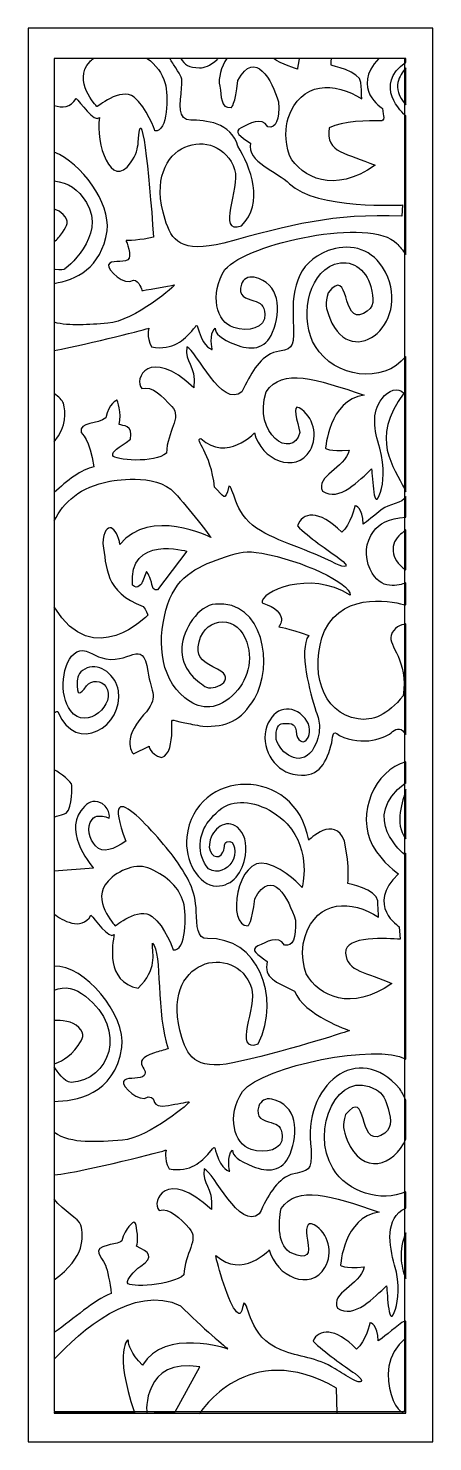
# Model space of a CAD drawing. Header units: centimetres. Extents: x -40 to 16, y -98 to 99.
import ezdxf

# ---------------------------------------------------------------- set-up
doc = ezdxf.new("R2010")
doc.units = ezdxf.units.CM
doc.header["$MEASUREMENT"] = 0
doc.layers.add('layer 1', color=7, linetype='Continuous')

msp = doc.modelspace()

# ---------------------------------------------------------------- linework, layer by layer
at = {"layer": 'layer 1', "color": 250, "lineweight": 9}
msp.add_lwpolyline([(-39.71995, -97.51226), (16.44169, -97.51226), (16.44169, 99.05352), (-39.71995, 99.05352), (-39.71995, -97.51226)], close=True, dxfattribs=at)
at = {"layer": 'layer 1', "color": 23}
for points, knots in [([(-39.71996, -97.51226), (-39.71996, -97.51226), (-39.71996, 99.05352), (-39.71996, 99.05352), (-39.71996, 99.05352), (-39.71996, 99.05352), (16.44169, 99.05352), (16.44169, 99.05352), (16.44169, 99.05352), (16.44169, 99.05352), (16.44169, -97.51226), (16.44169, -97.51226), (16.44169, -97.51226), (16.44169, -97.51226), (-39.71996, -97.51226), (-39.71996, -97.51226)], [0, 0, 0, 0, 0.2, 0.2, 0.2, 0.2, 0.4, 0.4, 0.4, 0.4, 0.6, 0.6, 0.6, 0.6, 1, 1, 1, 1]), ([(-36.11325, 54.25766), (-36.11325, 54.25766), (-36.11325, 58.16138), (-36.11325, 58.16138), (-36.11325, 58.16138), (-33.95648, 57.57988), (-31.36554, 57.85333), (-28.68347, 58.02122), (-28.68347, 58.02122), (-25.10556, 58.28855), (-18.87308, 63.50143), (-19.45017, 63.36777), (-19.45017, 63.36777), (-20.02725, 63.2341), (-23.9514, 62.56579), (-23.9514, 62.56579), (-23.9514, 62.56579), (-23.9514, 62.56579), (-24.29765, 64.03608), (-25.10556, 64.03608), (-25.10556, 64.03608), (-26.37514, 63.10044), (-28.79888, 65.50638), (-28.56805, 66.1747), (-28.56805, 66.1747), (-28.33722, 66.84302), (-26.60597, 66.44203), (-25.91348, 66.84302), (-25.91348, 66.84302), (-25.22098, 67.24401), (-26.14431, 69.51629), (-26.14431, 69.51629), (-26.14431, 69.51629), (-26.14431, 69.51629), (-23.9514, 69.58262), (-22.33557, 69.98361), (-22.33557, 69.98361), (-22.9434, 79.25587), (-24.10985, 89.62879), (-24.45653, 83.2328), (-24.45653, 83.2328), (-24.5027, 82.38072), (-24.7372, 81.44183), (-25.51653, 80.3228), (-25.51653, 80.3228), (-28.18772, 76.48666), (-30.45063, 83.0749), (-29.83763, 86.62523), (-29.83763, 86.62523), (-30.53013, 85.82325), (-32.60762, 88.89751), (-33.06928, 89.2985), (-33.06928, 89.2985), (-33.84387, 87.98285), (-35.03416, 87.95162), (-36.11325, 88.31863), (-36.11325, 88.31863), (-36.11325, 88.31863), (-36.11325, 94.87127), (-36.11325, 94.87127), (-36.11325, 94.87127), (-36.11325, 94.87127), (-30.65978, 94.87127), (-30.65978, 94.87127), (-30.65978, 94.87127), (-30.84844, 94.71275), (-31.02491, 94.54636), (-31.18649, 94.37359), (-31.18649, 94.37359), (-33.65338, 91.7358), (-30.21268, 88.25218), (-30.21268, 88.15199), (-30.21268, 88.15199), (-30.21268, 87.99897), (-26.92752, 90.94918), (-25.03771, 89.4599), (-25.03771, 89.4599), (-23.25405, 88.05418), (-22.13354, 84.8104), (-22.13354, 84.8104), (-22.13354, 84.8104), (-20.33553, 84.46338), (-20.24125, 89.81204), (-20.71209, 91.38328), (-20.71209, 91.38328), (-21.15185, 92.85083), (-21.95502, 93.94325), (-23.2205, 94.87127), (-23.2205, 94.87127), (-23.2205, 94.87127), (-20.09822, 94.87127), (-20.09822, 94.87127), (-20.09822, 94.87127), (-19.79857, 94.42106), (-19.50852, 93.97885), (-19.23756, 93.54888), (-19.23756, 93.54888), (-18.48488, 92.35477), (-18.28177, 92.2346), (-18.42242, 90.75418), (-18.42242, 90.75418), (-18.62672, 88.6052), (-19.0584, 86.21087), (-17.16611, 86.26047), (-17.16611, 86.26047), (-15.18225, 86.31243), (-11.52689, 85.94642), (-10.61446, 82.68003), (-10.61446, 82.68003), (-8.85172, 79.79802), (-6.90269, 74.6501), (-10.12399, 71.59857), (-10.12399, 71.59857), (-13.74537, 70.31577), (-10.22679, 76.77697), (-11.07224, 79.41064), (-11.07224, 79.41064), (-13.13959, 85.85048), (-24.17792, 83.59594), (-20.73215, 72.47963), (-20.73215, 72.47963), (-19.81702, 69.52691), (-18.49696, 67.74731), (-12.57654, 69.18001), (-12.57654, 69.18001), (-3.17928, 71.71962), (2.51808, 73.3262), (12.15706, 72.90622), (12.15706, 72.90622), (12.15706, 72.90622), (12.23246, 74.47896), (12.23246, 74.47896), (12.23246, 74.47896), (12.23246, 74.47896), (0.29119, 73.80452), (-3.42554, 77.43417), (-3.42554, 77.43417), (-5.18062, 79.14781), (-9.3876, 80.45222), (-8.88322, 83.08102), (-8.88322, 83.08102), (-10.26821, 84.01667), (-11.30696, 84.68498), (-10.15279, 85.21964), (-10.15279, 85.21964), (-8.99863, 85.75429), (-7.3828, 86.8236), (-6.45947, 85.3533), (-6.45947, 85.3533), (-5.30531, 85.08597), (-4.84365, 86.28895), (-4.95906, 88.82855), (-4.95906, 88.82855), (-5.88239, 91.76915), (-8.19072, 96.31372), (-10.61446, 91.76915), (-10.61446, 91.76915), (-10.96071, 88.42756), (-11.53779, 88.02657), (-11.53779, 88.02657), (-11.53779, 88.02657), (-13.10648, 87.90553), (-12.85008, 89.59593), (-13.13776, 90.99128), (-13.13776, 90.99128), (-13.37528, 92.14304), (-12.93195, 93.67792), (-12.14745, 94.87127), (-12.14745, 94.87127), (-12.14745, 94.87127), (-5.674, 94.87127), (-5.674, 94.87127), (-5.674, 94.87127), (-4.67915, 94.08828), (-2.35637, 93.37312), (-2.35637, 93.37312), (-2.35637, 93.37312), (-2.35637, 93.37312), (-2.19792, 93.95599), (-2.1223, 94.87127), (-2.1223, 94.87127), (-2.1223, 94.87127), (2.3813, 94.87127), (2.3813, 94.87127), (2.3813, 94.87127), (2.36566, 94.24018), (2.31216, 93.90777), (2.31216, 93.90777), (2.31216, 93.90777), (2.31216, 93.90777), (6.35173, 93.10579), (6.46714, 91.50183), (6.46714, 91.50183), (6.58256, 89.89786), (6.58256, 89.22955), (6.58256, 89.22955), (6.58256, 89.22955), (2.8845, 91.65373), (-1.92804, 91.71207), (-3.6129, 86.55003), (-3.6129, 86.55003), (-4.03217, 85.26561), (-4.15115, 83.54884), (-3.45865, 81.34339), (-3.45865, 81.34339), (-1.72741, 78.26913), (2.77382, 75.99685), (8.42922, 80.00676), (8.42922, 80.00676), (4.62048, 81.74439), (1.50425, 81.61072), (2.08133, 85.21964), (2.08133, 85.21964), (3.86305, 86.19701), (7.7021, 86.20375), (9.0789, 86.17202), (9.0789, 86.17202), (9.99155, 86.15129), (9.53808, 86.83672), (9.46797, 87.89291), (9.46797, 87.89291), (9.46797, 87.89291), (5.00255, 90.66862), (8.98106, 94.87127), (8.98106, 94.87127), (8.98106, 94.87127), (12.69229, 94.87127), (12.69229, 94.87127), (12.69229, 94.87127), (12.69229, 94.87127), (12.7158, 94.33712), (12.7158, 94.33712), (12.7158, 94.33712), (8.08675, 91.17541), (12.28186, 87.19249), (12.69229, 86.87994), (12.69229, 86.87994), (12.69229, 86.87994), (12.69229, 67.58404), (12.69229, 67.58404), (12.69229, 67.58404), (12.28304, 68.20214), (11.8532, 68.71631), (11.44957, 69.13192), (11.44957, 69.13192), (7.83779, 72.85188), (-9.20174, 69.21798), (-12.40708, 65.50588), (-12.40708, 65.50588), (-14.61056, 62.03338), (-13.58389, 58.18974), (-11.19435, 57.42748), (-11.19435, 57.42748), (-9.23917, 56.80414), (-6.70713, 57.33692), (-6.87184, 59.29727), (-6.87184, 59.29727), (-6.97885, 60.57058), (-7.44342, 60.88212), (-8.40246, 61.16132), (-8.40246, 61.16132), (-9.46148, 61.46974), (-10.68533, 61.76006), (-10.11644, 63.46583), (-10.11644, 63.46583), (-9.88831, 64.15001), (-9.20196, 64.60909), (-8.33839, 64.42171), (-8.33839, 64.42171), (-4.76307, 63.64584), (-4.57247, 59.82381), (-5.78661, 56.7869), (-5.78661, 56.7869), (-6.79968, 54.25204), (-8.94578, 54.2679), (-10.96082, 55.05976), (-10.96082, 55.05976), (-12.99807, 55.86037), (-13.77827, 56.59989), (-13.77827, 57.33916), (-13.77827, 57.33916), (-14.65974, 56.54518), (-14.17003, 54.39007), (-14.17003, 54.39007), (-14.17003, 54.39007), (-14.17003, 54.39007), (-15.33542, 54.56996), (-16.00548, 56.85298), (-16.00548, 56.85298), (-16.37006, 58.0948), (-16.18874, 57.89605), (-17.03063, 56.94242), (-17.03063, 56.94242), (-18.05622, 55.78105), (-19.56299, 54.20407), (-22.59305, 54.73035), (-22.59305, 54.73035), (-23.37658, 56.2049), (-22.98482, 57.33916), (-22.98482, 57.33916), (-22.98482, 57.33916), (-22.98482, 57.33916), (-30.97335, 55.19855), (-36.11325, 54.25766)], [0, 0, 0, 0, 0.012987013, 0.012987013, 0.012987013, 0.012987013, 0.025974026, 0.025974026, 0.025974026, 0.025974026, 0.038961039, 0.038961039, 0.038961039, 0.038961039, 0.051948052, 0.051948052, 0.051948052, 0.051948052, 0.064935065, 0.064935065, 0.064935065, 0.064935065, 0.077922078, 0.077922078, 0.077922078, 0.077922078, 0.090909091, 0.090909091, 0.090909091, 0.090909091, 0.103896104, 0.103896104, 0.103896104, 0.103896104, 0.116883117, 0.116883117, 0.116883117, 0.116883117, 0.12987013, 0.12987013, 0.12987013, 0.12987013, 0.142857143, 0.142857143, 0.142857143, 0.142857143, 0.155844156, 0.155844156, 0.155844156, 0.155844156, 0.168831169, 0.168831169, 0.168831169, 0.168831169, 0.181818182, 0.181818182, 0.181818182, 0.181818182, 0.194805195, 0.194805195, 0.194805195, 0.194805195, 0.207792208, 0.207792208, 0.207792208, 0.207792208, 0.220779221, 0.220779221, 0.220779221, 0.220779221, 0.233766234, 0.233766234, 0.233766234, 0.233766234, 0.246753247, 0.246753247, 0.246753247, 0.246753247, 0.25974026, 0.25974026, 0.25974026, 0.25974026, 0.272727273, 0.272727273, 0.272727273, 0.272727273, 0.285714286, 0.285714286, 0.285714286, 0.285714286, 0.298701299, 0.298701299, 0.298701299, 0.298701299, 0.311688312, 0.311688312, 0.311688312, 0.311688312, 0.324675325, 0.324675325, 0.324675325, 0.324675325, 0.337662338, 0.337662338, 0.337662338, 0.337662338, 0.350649351, 0.350649351, 0.350649351, 0.350649351, 0.363636364, 0.363636364, 0.363636364, 0.363636364, 0.376623377, 0.376623377, 0.376623377, 0.376623377, 0.38961039, 0.38961039, 0.38961039, 0.38961039, 0.402597403, 0.402597403, 0.402597403, 0.402597403, 0.415584416, 0.415584416, 0.415584416, 0.415584416, 0.428571429, 0.428571429, 0.428571429, 0.428571429, 0.441558442, 0.441558442, 0.441558442, 0.441558442, 0.454545455, 0.454545455, 0.454545455, 0.454545455, 0.467532468, 0.467532468, 0.467532468, 0.467532468, 0.480519481, 0.480519481, 0.480519481, 0.480519481, 0.493506494, 0.493506494, 0.493506494, 0.493506494, 0.506493506, 0.506493506, 0.506493506, 0.506493506, 0.519480519, 0.519480519, 0.519480519, 0.519480519, 0.532467532, 0.532467532, 0.532467532, 0.532467532, 0.545454545, 0.545454545, 0.545454545, 0.545454545, 0.558441558, 0.558441558, 0.558441558, 0.558441558, 0.571428571, 0.571428571, 0.571428571, 0.571428571, 0.584415584, 0.584415584, 0.584415584, 0.584415584, 0.597402597, 0.597402597, 0.597402597, 0.597402597, 0.61038961, 0.61038961, 0.61038961, 0.61038961, 0.623376623, 0.623376623, 0.623376623, 0.623376623, 0.636363636, 0.636363636, 0.636363636, 0.636363636, 0.649350649, 0.649350649, 0.649350649, 0.649350649, 0.662337662, 0.662337662, 0.662337662, 0.662337662, 0.675324675, 0.675324675, 0.675324675, 0.675324675, 0.688311688, 0.688311688, 0.688311688, 0.688311688, 0.701298701, 0.701298701, 0.701298701, 0.701298701, 0.714285714, 0.714285714, 0.714285714, 0.714285714, 0.727272727, 0.727272727, 0.727272727, 0.727272727, 0.74025974, 0.74025974, 0.74025974, 0.74025974, 0.753246753, 0.753246753, 0.753246753, 0.753246753, 0.766233766, 0.766233766, 0.766233766, 0.766233766, 0.779220779, 0.779220779, 0.779220779, 0.779220779, 0.792207792, 0.792207792, 0.792207792, 0.792207792, 0.805194805, 0.805194805, 0.805194805, 0.805194805, 0.818181818, 0.818181818, 0.818181818, 0.818181818, 0.831168831, 0.831168831, 0.831168831, 0.831168831, 0.844155844, 0.844155844, 0.844155844, 0.844155844, 0.857142857, 0.857142857, 0.857142857, 0.857142857, 0.87012987, 0.87012987, 0.87012987, 0.87012987, 0.883116883, 0.883116883, 0.883116883, 0.883116883, 0.896103896, 0.896103896, 0.896103896, 0.896103896, 0.909090909, 0.909090909, 0.909090909, 0.909090909, 0.922077922, 0.922077922, 0.922077922, 0.922077922, 0.935064935, 0.935064935, 0.935064935, 0.935064935, 0.948051948, 0.948051948, 0.948051948, 0.948051948, 0.961038961, 0.961038961, 0.961038961, 0.961038961, 0.974025974, 0.974025974, 0.974025974, 0.974025974, 1, 1, 1, 1]), ([(-36.11325, -93.33001), (-36.11325, -93.33001), (-36.11325, 94.87127), (-36.11325, 94.87127), (-36.11325, 94.87127), (-36.11325, 94.87127), (12.57736, 94.87127), (12.57736, 94.87127), (12.57736, 94.87127), (12.57736, 94.87127), (12.57736, -93.33001), (12.57736, -93.33001), (12.57736, -93.33001), (12.57736, -93.33001), (-36.11325, -93.33001), (-36.11325, -93.33001)], [0, 0, 0, 0, 0.2, 0.2, 0.2, 0.2, 0.4, 0.4, 0.4, 0.4, 0.6, 0.6, 0.6, 0.6, 1, 1, 1, 1]), ([(-18.53018, 94.87127), (-18.53018, 94.87127), (-13.35479, 94.87127), (-13.35479, 94.87127), (-13.35479, 94.87127), (-13.40257, 94.81456), (-13.45057, 94.76009), (-13.49987, 94.70975), (-13.49987, 94.70975), (-14.52783, 93.80072), (-15.27674, 93.5545), (-15.92522, 93.55562), (-15.92522, 93.55562), (-17.43675, 93.55812), (-18.06776, 93.98709), (-18.53018, 94.87127)], [0, 0, 0, 0, 0.2, 0.2, 0.2, 0.2, 0.4, 0.4, 0.4, 0.4, 0.6, 0.6, 0.6, 0.6, 1, 1, 1, 1]), ([(12.69229, 93.56412), (12.69229, 93.56412), (12.69229, 88.38934), (12.69229, 88.38934), (12.69229, 88.38934), (10.53897, 90.96792), (11.9053, 92.39425), (12.69229, 93.56412)], [0, 0, 0, 0, 0.333333333, 0.333333333, 0.333333333, 0.333333333, 1, 1, 1, 1]), ([(-36.11325, 63.57776), (-36.11325, 63.57776), (-36.11325, 65.54961), (-36.11325, 65.54961), (-36.11325, 65.54961), (-36.06439, 65.53799), (-36.01563, 65.52924), (-35.96677, 65.52412), (-35.96677, 65.52412), (-35.27427, 65.39046), (-34.69719, 65.52412), (-34.69719, 65.52412), (-34.69719, 65.52412), (-34.69719, 65.52412), (-28.78141, 70.09154), (-31.64686, 74.81074), (-31.64686, 74.81074), (-32.83316, 76.76485), (-34.17102, 77.54098), (-36.11325, 77.84003), (-36.11325, 77.84003), (-36.11325, 77.84003), (-36.11325, 81.82159), (-36.11325, 81.82159), (-36.11325, 81.82159), (-32.34248, 80.30282), (-28.2478, 74.77552), (-28.79068, 70.88516), (-28.79068, 70.88516), (-29.51856, 65.66965), (-33.21026, 64.03871), (-36.11325, 63.57776)], [0, 0, 0, 0, 0.111111111, 0.111111111, 0.111111111, 0.111111111, 0.222222222, 0.222222222, 0.222222222, 0.222222222, 0.333333333, 0.333333333, 0.333333333, 0.333333333, 0.444444444, 0.444444444, 0.444444444, 0.444444444, 0.555555556, 0.555555556, 0.555555556, 0.555555556, 0.666666667, 0.666666667, 0.666666667, 0.666666667, 0.777777778, 0.777777778, 0.777777778, 0.777777778, 1, 1, 1, 1]), ([(-36.11325, 69.36714), (-36.11325, 69.36714), (-36.11325, 73.89758), (-36.11325, 73.89758), (-36.11325, 73.89758), (-35.65191, 73.74731), (-35.21538, 73.51683), (-34.87215, 73.16856), (-34.87215, 73.16856), (-33.93081, 72.2128), (-34.33595, 71.64616), (-34.98778, 70.66455), (-34.98778, 70.66455), (-35.33985, 70.13414), (-35.72774, 69.70817), (-36.11325, 69.36714)], [0, 0, 0, 0, 0.2, 0.2, 0.2, 0.2, 0.4, 0.4, 0.4, 0.4, 0.6, 0.6, 0.6, 0.6, 1, 1, 1, 1]), ([(-36.11325, 3.85699), (-36.11325, 3.85699), (-36.11325, 18.57635), (-36.11325, 18.57635), (-36.11325, 18.57635), (-30.66161, 9.50922), (-23.10983, 17.45158), (-23.10983, 17.45158), (-23.10983, 17.45158), (-23.10983, 17.45158), (-23.35318, 18.22658), (-23.77903, 18.64931), (-23.77903, 18.64931), (-29.13262, 20.62203), (-28.82844, 24.14475), (-29.37596, 27.38566), (-29.37596, 27.38566), (-29.13262, 30.90838), (-27.30753, 29.71065), (-27.00335, 27.24475), (-27.00335, 27.24475), (-22.86649, 32.52883), (-14.34942, 28.23111), (-14.34942, 28.23111), (-14.34942, 28.23111), (-14.34942, 28.23111), (-17.45206, 32.38792), (-19.39882, 34.4311), (-19.39882, 34.4311), (-22.01478, 37.39019), (-28.40258, 36.05155), (-28.40258, 36.05155), (-28.40258, 36.05155), (-32.50331, 35.30166), (-34.85435, 33.13894), (-36.11325, 30.56148), (-36.11325, 30.56148), (-36.11325, 30.56148), (-36.11325, 34.47607), (-36.11325, 34.47607), (-36.11325, 34.47607), (-34.38287, 36.11789), (-32.31239, 37.73959), (-30.62429, 38.05663), (-30.62429, 38.05663), (-31.114, 41.91314), (-32.38725, 42.82055), (-32.38725, 42.82055), (-32.38725, 42.82055), (-32.68107, 44.40853), (-30.03664, 43.95482), (-28.95928, 44.86223), (-28.95928, 44.86223), (-28.56751, 46.90391), (-27.39221, 47.35762), (-27.39221, 47.35762), (-27.39221, 47.35762), (-27.39221, 47.35762), (-26.70661, 45.54279), (-27.09838, 43.95482), (-27.09838, 43.95482), (-26.60867, 43.72797), (-25.13954, 43.95482), (-25.53131, 41.91314), (-25.53131, 41.91314), (-27.29426, 40.55202), (-28.0778, 40.32517), (-27.97986, 39.64461), (-27.97986, 39.64461), (-27.88192, 38.96405), (-22.10334, 38.51034), (-20.53627, 39.98489), (-20.53627, 39.98489), (-20.45688, 43.0238), (-18.31801, 44.88747), (-19.78239, 46.45745), (-19.78239, 46.45745), (-21.08573, 47.85505), (-22.52498, 49.38418), (-23.96424, 48.94559), (-23.96424, 48.94559), (-25.13954, 50.19329), (-22.98482, 54.95721), (-16.71653, 49.05902), (-16.71653, 49.05902), (-16.4227, 52.46182), (-18.08772, 52.46182), (-17.69595, 54.73035), (-17.69595, 54.73035), (-16.4227, 54.27665), (-12.79885, 46.10993), (-10.05647, 48.49189), (-10.05647, 48.49189), (-8.79034, 51.01001), (-7.82743, 53.06243), (-5.68047, 53.9566), (-5.68047, 53.9566), (-3.10928, 54.52848), (-2.81372, 54.32586), (-2.87208, 57.42149), (-2.87208, 57.42149), (-3.24454, 62.5092), (-2.60382, 66.39394), (1.94682, 68.12644), (1.94682, 68.12644), (4.57464, 69.12717), (7.69239, 68.64011), (9.4698, 65.83692), (9.4698, 65.83692), (14.12248, 58.49954), (5.27566, 50.97453), (2.14691, 58.73913), (2.14691, 58.73913), (1.58396, 60.13611), (1.47081, 60.78231), (1.90389, 62.26585), (1.90389, 62.26585), (5.06824, 66.18132), (3.64009, 57.77651), (6.8409, 59.38484), (6.8409, 59.38484), (8.44475, 60.19057), (8.29331, 61.42352), (7.84588, 63.12367), (7.84588, 63.12367), (7.19362, 65.6012), (5.01473, 67.03877), (2.82204, 66.23104), (2.82204, 66.23104), (-1.12379, 64.77723), (-2.03418, 58.39836), (0.1432, 54.81092), (0.1432, 54.81092), (2.77803, 50.46973), (9.59029, 49.45489), (12.69229, 53.42994), (12.69229, 53.42994), (12.69229, 53.42994), (12.69229, 34.56764), (12.69229, 34.56764), (12.69229, 34.56764), (12.66338, 34.68231), (12.6198, 34.80498), (12.55875, 34.93652), (12.55875, 34.93652), (11.09717, 38.08486), (7.61235, 41.82732), (12.43718, 48.31712), (12.43718, 48.31712), (11.62916, 49.18794), (10.32356, 48.75609), (9.41188, 47.56286), (9.41188, 47.56286), (7.84049, 45.50619), (8.35825, 43.20893), (9.07771, 40.67344), (9.07771, 40.67344), (9.86793, 37.88887), (9.58036, 35.79709), (9.19388, 34.55252), (9.19388, 34.55252), (8.2109, 31.3862), (8.10174, 36.6719), (7.95159, 37.77357), (7.95159, 37.77357), (6.30438, 36.24743), (3.41865, 33.09634), (1.15282, 34.67182), (1.15282, 34.67182), (0.1227, 36.81918), (4.24317, 37.77357), (4.86124, 40.39812), (4.86124, 40.39812), (1.97691, 40.15952), (1.56487, 40.63671), (1.56487, 40.63671), (1.56487, 40.63671), (1.56487, 40.63671), (1.97691, 47.31739), (6.92147, 48.03318), (6.92147, 48.03318), (0.18872, 50.30571), (-4.40981, 51.85071), (-6.67607, 48.51037), (-6.67607, 48.51037), (-8.62304, 42.65791), (-3.02277, 38.93594), (-2.00139, 42.83392), (-2.00139, 42.83392), (-2.32304, 44.35968), (-3.17755, 46.87556), (-2.10127, 46.25308), (-2.10127, 46.25308), (-0.11385, 45.1037), (0.59354, 42.34748), (-0.59277, 40.34253), (-0.59277, 40.34253), (-2.59465, 36.95909), (-7.40589, 39.06161), (-8.32426, 42.78408), (-8.32426, 42.78408), (-8.32426, 42.78408), (-12.10236, 38.68023), (-15.74735, 42.00608), (-15.74735, 42.00608), (-16.74144, 41.87816), (-14.31145, 40.08732), (-13.86963, 35.22646), (-13.86963, 35.22646), (-12.54418, 34.07521), (-12.43372, 32.92395), (-11.88145, 35.35438), (-11.88145, 35.35438), (-11.16727, 35.4462), (-11.25033, 31.64378), (-8.03658, 29.54239), (-8.03658, 29.54239), (-5.0898, 27.61551), (-0.69567, 26.52684), (2.98708, 24.58572), (2.98708, 24.58572), (4.22149, 23.93514), (5.22119, 24.06143), (3.45726, 25.33136), (3.45726, 25.33136), (1.92902, 26.43165), (-0.81832, 28.27596), (-2.34613, 29.84394), (-2.34613, 29.84394), (-1.70918, 31.74209), (0.62277, 32.2324), (3.80308, 28.95852), (3.80308, 28.95852), (5.01808, 29.98185), (5.6808, 32.66812), (5.6808, 32.66812), (5.6808, 32.66812), (5.6808, 32.66812), (6.78535, 32.41228), (6.78535, 30.10977), (6.78535, 30.10977), (7.21304, 30.35736), (8.37097, 31.33223), (9.42816, 32.18043), (9.42816, 32.18043), (10.22497, 32.81927), (12.38897, 32.98279), (12.69229, 33.94679), (12.69229, 33.94679), (12.69229, 33.94679), (12.69229, 31.05054), (12.69229, 31.05054), (12.69229, 31.05054), (10.31838, 30.91475), (8.98484, 30.1425), (8.21468, 29.09043), (8.21468, 29.09043), (7.10118, 27.56941), (6.93733, 25.60781), (7.75528, 23.81771), (7.75528, 23.81771), (9.18072, 20.69823), (11.84845, 21.62963), (12.69229, 21.91082), (12.69229, 21.91082), (12.69229, 21.91082), (12.69229, 18.8498), (12.69229, 18.8498), (12.69229, 18.8498), (11.49465, 19.17209), (4.22483, 21.04925), (1.42119, 15.27399), (1.42119, 15.27399), (-0.71703, 9.97704), (0.95316, 3.76593), (6.10353, 2.9988), (6.10353, 2.9988), (8.0408, 2.71011), (10.20728, 3.50422), (12.33245, 6.23883), (12.33245, 6.23883), (13.12655, 11.14366), (10.21483, 13.18734), (10.656, 14.61791), (10.656, 14.61791), (10.99998, 15.73332), (12.0411, 16.10308), (12.69229, 16.21188), (12.69229, 16.21188), (12.69229, 16.21188), (12.69229, 0.82433), (12.69229, 0.82433), (12.69229, 0.82433), (12.22145, 1.78146), (11.41332, 1.77959), (10.87712, 1.23631), (10.87712, 1.23631), (10.0115, 0.35926), (6.75299, -0.87557), (3.48714, 0.69729), (3.48714, 0.69729), (2.3991, 1.8072), (2.6446, 0.34826), (2.31486, -0.75065), (2.31486, -0.75065), (1.53013, -3.36321), (0.48384, -5.40964), (-2.96161, -4.68261), (-2.96161, -4.68261), (-5.66688, -4.11185), (-7.61828, -0.80287), (-6.58697, 1.99707), (-6.58697, 1.99707), (-5.61327, 4.64099), (-3.06386, 5.20887), (-1.28678, 3.07725), (-1.28678, 3.07725), (0.37781, 1.08104), (-1.6574, -1.6808), (-2.48409, 0.84819), (-2.48409, 0.84819), (-2.55075, 2.32049), (-2.96894, 2.42917), (-4.3699, 2.36184), (-4.3699, 2.36184), (-4.94871, 2.3341), (-5.44877, 1.72075), (-5.28115, 0.16701), (-5.28115, 0.16701), (-4.70407, -1.83795), (-2.0495, -3.70924), (-0.31825, -1.43696), (-0.31825, -1.43696), (0.47877, -0.22986), (0.68954, 0.93963), (0.71197, 1.77059), (0.71197, 1.77059), (0.73851, 2.77482), (0.53518, 3.13634), (0.22809, 4.09996), (0.22809, 4.09996), (-0.5658, 6.59123), (-2.22262, 12.51427), (-0.77992, 14.60267), (-0.77992, 14.60267), (-3.78074, 15.67198), (-4.9349, 15.80564), (-4.9349, 15.80564), (-4.9349, 15.80564), (-4.9349, 15.80564), (-3.20366, 17.8106), (-7.24323, 19.14723), (-7.24323, 19.14723), (-7.58948, 20.61753), (-0.6645, 23.82546), (4.9909, 20.21654), (4.9909, 20.21654), (4.9909, 21.93943), (-1.74294, 25.04455), (-7.29942, 26.05339), (-7.29942, 26.05339), (-9.47216, 26.44764), (-10.27587, 26.23078), (-12.33923, 25.53773), (-12.33923, 25.53773), (-15.81455, 24.37036), (-18.95884, 23.10905), (-20.33617, 18.99146), (-20.33617, 18.99146), (-21.8642, 14.42341), (-21.64124, 8.89261), (-17.97694, 5.9434), (-17.97694, 5.9434), (-16.07127, 4.40976), (-13.89509, 3.96168), (-11.36283, 6.26531), (-11.36283, 6.26531), (-9.26182, 8.17633), (-8.32458, 11.26133), (-9.60559, 14.25615), (-9.60559, 14.25615), (-11.08163, 17.70642), (-15.69828, 17.07133), (-16.12866, 13.01982), (-16.12866, 13.01982), (-16.29919, 11.41773), (-15.28655, 10.84035), (-13.44334, 9.92982), (-13.44334, 9.92982), (-10.47391, 8.46302), (-14.12721, 6.749), (-15.20695, 7.5185), (-15.20695, 7.5185), (-16.37912, 8.35384), (-18.53751, 9.842), (-18.38014, 12.93862), (-18.38014, 12.93862), (-18.24919, 15.51983), (-16.10504, 18.76186), (-13.74548, 18.97435), (-13.74548, 18.97435), (-7.0358, 19.57908), (-5.59267, 10.36629), (-8.32415, 5.81523), (-8.32415, 5.81523), (-10.17696, 2.72822), (-12.12943, 1.86766), (-15.50444, 1.97808), (-15.50444, 1.97808), (-16.54664, 2.17846), (-17.35045, 2.33598), (-17.96529, 2.45802), (-17.96529, 2.45802), (-20.22033, 2.90573), (-19.7194, 3.39242), (-19.77743, 1.22457), (-19.77743, 1.22457), (-19.81518, -0.18227), (-20.08334, -2.04681), (-21.20859, -2.3726), (-21.20859, -2.3726), (-22.93984, -1.83795), (-22.93984, -0.76864), (-22.93984, -0.76864), (-22.93984, -0.76864), (-22.93984, -0.76864), (-25.13274, -1.83795), (-25.13274, -1.83795), (-25.13274, -1.83795), (-25.13274, -1.83795), (-26.93162, -0.06709), (-23.70061, 3.56668), (-23.70061, 3.56668), (-21.48074, 6.06332), (-22.63576, 6.53214), (-23.11954, 9.63413), (-23.11954, 9.63413), (-23.88895, 14.56769), (-25.66528, 10.2631), (-29.66364, 11.52591), (-29.66364, 11.52591), (-30.44265, 11.75139), (-31.94414, 12.95686), (-32.97673, 12.35), (-32.97673, 12.35), (-35.16296, 11.06508), (-35.46066, 6.22946), (-33.88076, 4.16255), (-33.88076, 4.16255), (-31.61504, 1.19759), (-27.39674, 5.15328), (-28.93997, 7.527), (-28.93997, 7.527), (-29.48383, 8.36321), (-30.97777, 8.50874), (-31.64298, 7.58858), (-31.64298, 7.58858), (-32.55282, 6.33015), (-33.04491, 6.02947), (-32.93359, 8.28251), (-32.93359, 8.28251), (-32.89886, 8.98443), (-32.54301, 9.69797), (-31.54708, 10.10246), (-31.54708, 10.10246), (-29.70625, 10.85035), (-27.55174, 9.03252), (-27.19492, 6.91589), (-27.19492, 6.91589), (-26.39154, 2.14947), (-33.06766, -2.25793), (-35.63562, 4.04325), (-35.63562, 4.04325), (-35.8204, 4.05662), (-35.9781, 3.98829), (-36.11325, 3.85699)], [0, 0, 0, 0, 0.008333333, 0.008333333, 0.008333333, 0.008333333, 0.016666667, 0.016666667, 0.016666667, 0.016666667, 0.025, 0.025, 0.025, 0.025, 0.033333333, 0.033333333, 0.033333333, 0.033333333, 0.041666667, 0.041666667, 0.041666667, 0.041666667, 0.05, 0.05, 0.05, 0.05, 0.058333333, 0.058333333, 0.058333333, 0.058333333, 0.066666667, 0.066666667, 0.066666667, 0.066666667, 0.075, 0.075, 0.075, 0.075, 0.083333333, 0.083333333, 0.083333333, 0.083333333, 0.091666667, 0.091666667, 0.091666667, 0.091666667, 0.1, 0.1, 0.1, 0.1, 0.108333333, 0.108333333, 0.108333333, 0.108333333, 0.116666667, 0.116666667, 0.116666667, 0.116666667, 0.125, 0.125, 0.125, 0.125, 0.133333333, 0.133333333, 0.133333333, 0.133333333, 0.141666667, 0.141666667, 0.141666667, 0.141666667, 0.15, 0.15, 0.15, 0.15, 0.158333333, 0.158333333, 0.158333333, 0.158333333, 0.166666667, 0.166666667, 0.166666667, 0.166666667, 0.175, 0.175, 0.175, 0.175, 0.183333333, 0.183333333, 0.183333333, 0.183333333, 0.191666667, 0.191666667, 0.191666667, 0.191666667, 0.2, 0.2, 0.2, 0.2, 0.208333333, 0.208333333, 0.208333333, 0.208333333, 0.216666667, 0.216666667, 0.216666667, 0.216666667, 0.225, 0.225, 0.225, 0.225, 0.233333333, 0.233333333, 0.233333333, 0.233333333, 0.241666667, 0.241666667, 0.241666667, 0.241666667, 0.25, 0.25, 0.25, 0.25, 0.258333333, 0.258333333, 0.258333333, 0.258333333, 0.266666667, 0.266666667, 0.266666667, 0.266666667, 0.275, 0.275, 0.275, 0.275, 0.283333333, 0.283333333, 0.283333333, 0.283333333, 0.291666667, 0.291666667, 0.291666667, 0.291666667, 0.3, 0.3, 0.3, 0.3, 0.308333333, 0.308333333, 0.308333333, 0.308333333, 0.316666667, 0.316666667, 0.316666667, 0.316666667, 0.325, 0.325, 0.325, 0.325, 0.333333333, 0.333333333, 0.333333333, 0.333333333, 0.341666667, 0.341666667, 0.341666667, 0.341666667, 0.35, 0.35, 0.35, 0.35, 0.358333333, 0.358333333, 0.358333333, 0.358333333, 0.366666667, 0.366666667, 0.366666667, 0.366666667, 0.375, 0.375, 0.375, 0.375, 0.383333333, 0.383333333, 0.383333333, 0.383333333, 0.391666667, 0.391666667, 0.391666667, 0.391666667, 0.4, 0.4, 0.4, 0.4, 0.408333333, 0.408333333, 0.408333333, 0.408333333, 0.416666667, 0.416666667, 0.416666667, 0.416666667, 0.425, 0.425, 0.425, 0.425, 0.433333333, 0.433333333, 0.433333333, 0.433333333, 0.441666667, 0.441666667, 0.441666667, 0.441666667, 0.45, 0.45, 0.45, 0.45, 0.458333333, 0.458333333, 0.458333333, 0.458333333, 0.466666667, 0.466666667, 0.466666667, 0.466666667, 0.475, 0.475, 0.475, 0.475, 0.483333333, 0.483333333, 0.483333333, 0.483333333, 0.491666667, 0.491666667, 0.491666667, 0.491666667, 0.5, 0.5, 0.5, 0.5, 0.508333333, 0.508333333, 0.508333333, 0.508333333, 0.516666667, 0.516666667, 0.516666667, 0.516666667, 0.525, 0.525, 0.525, 0.525, 0.533333333, 0.533333333, 0.533333333, 0.533333333, 0.541666667, 0.541666667, 0.541666667, 0.541666667, 0.55, 0.55, 0.55, 0.55, 0.558333333, 0.558333333, 0.558333333, 0.558333333, 0.566666667, 0.566666667, 0.566666667, 0.566666667, 0.575, 0.575, 0.575, 0.575, 0.583333333, 0.583333333, 0.583333333, 0.583333333, 0.591666667, 0.591666667, 0.591666667, 0.591666667, 0.6, 0.6, 0.6, 0.6, 0.608333333, 0.608333333, 0.608333333, 0.608333333, 0.616666667, 0.616666667, 0.616666667, 0.616666667, 0.625, 0.625, 0.625, 0.625, 0.633333333, 0.633333333, 0.633333333, 0.633333333, 0.641666667, 0.641666667, 0.641666667, 0.641666667, 0.65, 0.65, 0.65, 0.65, 0.658333333, 0.658333333, 0.658333333, 0.658333333, 0.666666667, 0.666666667, 0.666666667, 0.666666667, 0.675, 0.675, 0.675, 0.675, 0.683333333, 0.683333333, 0.683333333, 0.683333333, 0.691666667, 0.691666667, 0.691666667, 0.691666667, 0.7, 0.7, 0.7, 0.7, 0.708333333, 0.708333333, 0.708333333, 0.708333333, 0.716666667, 0.716666667, 0.716666667, 0.716666667, 0.725, 0.725, 0.725, 0.725, 0.733333333, 0.733333333, 0.733333333, 0.733333333, 0.741666667, 0.741666667, 0.741666667, 0.741666667, 0.75, 0.75, 0.75, 0.75, 0.758333333, 0.758333333, 0.758333333, 0.758333333, 0.766666667, 0.766666667, 0.766666667, 0.766666667, 0.775, 0.775, 0.775, 0.775, 0.783333333, 0.783333333, 0.783333333, 0.783333333, 0.791666667, 0.791666667, 0.791666667, 0.791666667, 0.8, 0.8, 0.8, 0.8, 0.808333333, 0.808333333, 0.808333333, 0.808333333, 0.816666667, 0.816666667, 0.816666667, 0.816666667, 0.825, 0.825, 0.825, 0.825, 0.833333333, 0.833333333, 0.833333333, 0.833333333, 0.841666667, 0.841666667, 0.841666667, 0.841666667, 0.85, 0.85, 0.85, 0.85, 0.858333333, 0.858333333, 0.858333333, 0.858333333, 0.866666667, 0.866666667, 0.866666667, 0.866666667, 0.875, 0.875, 0.875, 0.875, 0.883333333, 0.883333333, 0.883333333, 0.883333333, 0.891666667, 0.891666667, 0.891666667, 0.891666667, 0.9, 0.9, 0.9, 0.9, 0.908333333, 0.908333333, 0.908333333, 0.908333333, 0.916666667, 0.916666667, 0.916666667, 0.916666667, 0.925, 0.925, 0.925, 0.925, 0.933333333, 0.933333333, 0.933333333, 0.933333333, 0.941666667, 0.941666667, 0.941666667, 0.941666667, 0.95, 0.95, 0.95, 0.95, 0.958333333, 0.958333333, 0.958333333, 0.958333333, 0.966666667, 0.966666667, 0.966666667, 0.966666667, 0.975, 0.975, 0.975, 0.975, 0.983333333, 0.983333333, 0.983333333, 0.983333333, 1, 1, 1, 1]), ([(-36.11325, 41.54275), (-36.11325, 41.54275), (-36.11325, 48.26915), (-36.11325, 48.26915), (-36.11325, 48.26915), (-35.48601, 47.77385), (-34.98196, 47.344), (-34.8358, 46.90391), (-34.8358, 46.90391), (-34.552, 45.67121), (-34.3202, 43.7833), (-36.11325, 41.54275)], [0, 0, 0, 0, 0.25, 0.25, 0.25, 0.25, 0.5, 0.5, 0.5, 0.5, 1, 1, 1, 1]), ([(-21.77143, 20.9743), (-21.77143, 20.9743), (-17.69541, 26.32884), (-17.69541, 26.32884), (-17.69541, 26.32884), (-17.69541, 26.32884), (-25.84746, 28.65384), (-25.2391, 21.60839), (-25.2391, 21.60839), (-24.5699, 20.83339), (-23.9007, 21.96066), (-23.9007, 21.96066), (-23.9007, 21.96066), (-23.9007, 21.96066), (-23.29234, 23.51066), (-23.29234, 23.51066), (-23.29234, 23.51066), (-23.29234, 23.51066), (-22.68398, 22.66521), (-22.56231, 21.67885), (-22.56231, 21.67885), (-22.44063, 20.69248), (-21.77143, 20.9743), (-21.77143, 20.9743)], [0, 0, 0, 0, 0.142857143, 0.142857143, 0.142857143, 0.142857143, 0.285714286, 0.285714286, 0.285714286, 0.285714286, 0.428571429, 0.428571429, 0.428571429, 0.428571429, 0.571428571, 0.571428571, 0.571428571, 0.571428571, 0.714285714, 0.714285714, 0.714285714, 0.714285714, 1, 1, 1, 1]), ([(12.69229, 29.30367), (12.69229, 29.30367), (12.69229, 23.74326), (12.69229, 23.74326), (12.69229, 23.74326), (10.44739, 25.22068), (10.51923, 27.48347), (11.98275, 28.68794), (11.98275, 28.68794), (12.28617, 28.93753), (12.49716, 29.09705), (12.69229, 29.30367)], [0, 0, 0, 0, 0.25, 0.25, 0.25, 0.25, 0.5, 0.5, 0.5, 0.5, 1, 1, 1, 1]), ([(-36.11325, -60.40508), (-36.11325, -60.40508), (-36.11325, -54.49328), (-36.11325, -54.49328), (-36.11325, -54.49328), (-33.67096, -56.21192), (-30.23414, -55.79619), (-26.63316, -55.57071), (-26.63316, -55.57071), (-23.05525, -55.30338), (-16.82277, -50.0905), (-17.39986, -50.22416), (-17.39986, -50.22416), (-17.72442, -50.29924), (-19.10802, -50.54371), (-20.25668, -50.7432), (-20.25668, -50.7432), (-23.13852, -51.24325), (-21.57253, -49.55584), (-23.05525, -49.55584), (-23.05525, -49.55584), (-24.32483, -50.49149), (-26.74857, -48.08555), (-26.51774, -47.41723), (-26.51774, -47.41723), (-26.28691, -46.74891), (-24.55566, -47.1499), (-23.86317, -46.74891), (-23.86317, -46.74891), (-22.35078, -45.87323), (-26.03224, -44.65989), (-22.20052, -43.42956), (-22.20052, -43.42956), (-21.57825, -43.22981), (-20.89114, -43.02294), (-20.28526, -42.87267), (-20.28526, -42.87267), (-22.01651, -38.06078), (-21.09318, -29.50631), (-22.47817, -28.16967), (-22.47817, -28.16967), (-22.47817, -29.9073), (-21.78567, -31.64493), (-24.44025, -34.45186), (-24.44025, -34.45186), (-29.0569, -33.51622), (-28.01815, -28.30334), (-27.78732, -26.9667), (-27.78732, -26.9667), (-28.47982, -27.76868), (-30.55731, -24.69442), (-31.01897, -24.29343), (-31.01897, -24.29343), (-32.38843, -26.61955), (-35.05746, -24.93164), (-36.11325, -24.12441), (-36.11325, -24.12441), (-36.11325, -24.12441), (-36.11325, -18.1439), (-36.11325, -18.1439), (-36.11325, -18.1439), (-36.11325, -18.1439), (-30.67272, -17.74391), (-30.67272, -17.74391), (-30.67272, -17.74391), (-30.67272, -17.74391), (-34.83882, -13.01959), (-32.40796, -9.75995), (-32.40796, -9.75995), (-31.7626, -8.89426), (-31.07086, -8.23106), (-30.06878, -8.52263), (-30.06878, -8.52263), (-28.20044, -9.06715), (-28.47982, -10.79341), (-28.47982, -10.79341), (-28.47982, -10.79341), (-28.47982, -10.79341), (-29.22937, -10.41553), (-29.95704, -10.4941), (-29.95704, -10.4941), (-30.28775, -10.52983), (-30.61404, -10.66012), (-30.86332, -10.9628), (-30.86332, -10.9628), (-31.75321, -12.0436), (-31.19684, -13.75762), (-30.37739, -14.65279), (-30.37739, -14.65279), (-29.32311, -15.80442), (-27.90273, -15.104), (-26.17149, -14.00133), (-26.17149, -14.00133), (-30.48644, -2.57859), (-20.42592, -14.83317), (-19.0104, -16.90396), (-19.0104, -16.90396), (-17.67966, -18.85082), (-16.49281, -20.75834), (-16.39649, -23.78163), (-16.39649, -23.78163), (-16.33242, -25.79446), (-16.32433, -27.56881), (-14.83362, -27.52984), (-14.83362, -27.52984), (-7.91038, -27.34858), (-4.56697, -35.45171), (-7.79151, -42.19173), (-7.79151, -42.19173), (-11.41288, -43.47453), (-7.8943, -37.01333), (-8.73975, -34.37966), (-8.73975, -34.37966), (-10.80711, -27.93982), (-21.84543, -30.19436), (-18.39966, -41.31068), (-18.39966, -41.31068), (-17.48453, -44.26339), (-16.16447, -46.04299), (-10.24405, -44.61029), (-10.24405, -44.61029), (-2.62658, -42.87267), (4.87548, -40.33306), (4.87548, -40.33306), (4.87548, -40.33306), (4.87548, -40.33306), (-1.47241, -38.19444), (-2.74199, -34.85285), (-2.74199, -34.85285), (-5.39657, -33.51622), (-7.01239, -33.11522), (-6.55073, -30.70928), (-6.55073, -30.70928), (-7.93572, -29.77364), (-8.97447, -29.10532), (-7.82031, -28.57066), (-7.82031, -28.57066), (-6.66615, -28.03601), (-5.05032, -26.9667), (-4.12699, -28.437), (-4.12699, -28.437), (-2.97283, -28.70433), (-2.51116, -27.50135), (-2.62658, -24.96175), (-2.62658, -24.96175), (-3.54991, -22.02115), (-5.85823, -17.47659), (-8.28197, -22.02115), (-8.28197, -22.02115), (-8.62822, -25.36274), (-9.2053, -25.76373), (-9.2053, -25.76373), (-9.2053, -25.76373), (-12.22986, -25.99708), (-10.79513, -15.93746), (-6.61264, -17.12719), (-6.61264, -17.12719), (-3.99205, -17.87271), (-1.70325, -20.41719), (-1.70325, -20.41719), (-1.70325, -20.41719), (-1.70325, -20.41719), (-0.31825, -15.33797), (-3.78074, -11.59539), (-3.78074, -11.59539), (-6.25561, -9.01593), (-9.37918, -8.21183), (-11.54976, -8.79283), (-11.54976, -8.79283), (-12.71924, -9.10562), (-13.85884, -10.1908), (-14.66212, -11.20851), (-14.66212, -11.20851), (-16.03514, -12.94801), (-16.44093, -15.79942), (-14.69275, -17.82911), (-14.69275, -17.82911), (-13.3673, -18.6477), (-12.13418, -17.90618), (-11.45355, -16.90471), (-11.45355, -16.90471), (-10.78769, -15.92446), (-10.8865, -13.5831), (-12.16967, -14.09427), (-12.16967, -14.09427), (-12.60372, -14.26716), (-12.31388, -14.63093), (-12.68764, -15.53796), (-12.68764, -15.53796), (-13.19256, -16.7633), (-14.90589, -16.07125), (-14.53182, -14.15036), (-14.53182, -14.15036), (-14.15536, -12.21349), (-12.25413, -10.80715), (-10.66785, -12.06746), (-10.66785, -12.06746), (-9.67031, -12.86007), (-9.33312, -14.30601), (-9.57442, -15.97081), (-9.57442, -15.97081), (-9.91344, -18.31055), (-11.28862, -20.23855), (-13.59274, -20.23468), (-13.59274, -20.23468), (-16.10514, -20.23056), (-18.05331, -16.58067), (-17.70663, -13.44594), (-17.70663, -13.44594), (-16.63714, -3.77407), (-2.58947, -3.38882), (-0.77992, -13.86767), (-0.77992, -13.86767), (-0.77992, -13.86767), (2.79799, -10.25875), (4.18298, -14.00133), (4.18298, -14.00133), (4.9909, -17.74391), (4.64465, -19.88253), (4.64465, -19.88253), (4.64465, -19.88253), (4.64465, -19.88253), (8.68422, -20.68451), (8.79963, -22.28848), (8.79963, -22.28848), (8.91505, -23.89244), (8.91505, -24.56076), (8.91505, -24.56076), (8.91505, -24.56076), (5.21698, -22.13657), (0.40445, -22.07824), (-1.28041, -27.24027), (-1.28041, -27.24027), (-1.69969, -28.52469), (-1.81866, -30.24146), (-1.12617, -32.44691), (-1.12617, -32.44691), (0.60508, -35.52117), (5.10631, -37.79345), (10.76171, -33.78354), (10.76171, -33.78354), (7.33989, -32.22243), (4.47681, -32.17183), (4.34909, -29.5604), (4.34909, -29.5604), (4.22699, -27.0479), (10.26024, -27.5517), (11.91587, -27.63502), (11.91587, -27.63502), (11.91587, -27.63502), (11.80045, -25.89739), (11.80045, -25.89739), (11.80045, -25.89739), (11.80045, -25.89739), (7.06839, -22.95679), (11.68504, -18.5459), (11.68504, -18.5459), (11.68504, -18.5459), (9.41921, -17.02688), (8.10196, -14.58421), (8.10196, -14.58421), (5.74229, -10.20866), (8.40905, -4.11473), (12.69229, -2.97234), (12.69229, -2.97234), (12.69229, -2.97234), (12.69229, -5.96903), (12.69229, -5.96903), (12.69229, -5.96903), (12.66662, -5.94617), (12.63566, -5.92918), (12.59715, -5.92106), (12.59715, -5.92106), (6.15606, -10.7237), (12.50892, -15.8329), (12.50892, -15.8329), (12.50892, -15.8329), (12.50892, -15.8329), (12.58539, -15.77069), (12.69229, -15.66713), (12.69229, -15.66713), (12.69229, -15.66713), (12.69229, -44.28713), (12.69229, -44.28713), (12.69229, -44.28713), (8.71334, -42.09717), (-6.89342, -45.20403), (-9.9869, -48.78659), (-9.9869, -48.78659), (-12.19038, -52.2591), (-11.16371, -56.10274), (-8.77416, -56.86499), (-8.77416, -56.86499), (-6.81899, -57.48834), (-4.28695, -56.95556), (-4.45166, -54.9952), (-4.45166, -54.9952), (-4.55867, -53.7219), (-5.02324, -53.41035), (-5.98228, -53.13116), (-5.98228, -53.13116), (-7.0413, -52.82273), (-8.26515, -52.53242), (-7.69626, -50.82665), (-7.69626, -50.82665), (-7.46813, -50.14247), (-6.78178, -49.68339), (-5.9182, -49.87077), (-5.9182, -49.87077), (-2.34289, -50.64664), (-2.15229, -54.46867), (-3.36643, -57.50558), (-3.36643, -57.50558), (-4.3795, -60.04044), (-6.5256, -60.02458), (-8.54063, -59.23271), (-8.54063, -59.23271), (-10.57789, -58.43211), (-11.35809, -57.69258), (-11.35809, -56.95331), (-11.35809, -56.95331), (-12.23956, -57.7473), (-11.74985, -59.90241), (-11.74985, -59.90241), (-11.74985, -59.90241), (-11.74985, -59.90241), (-12.91523, -59.72252), (-13.5853, -57.4395), (-13.5853, -57.4395), (-13.94988, -56.19768), (-13.76856, -56.39642), (-14.61045, -57.35006), (-14.61045, -57.35006), (-15.63604, -58.51143), (-17.14281, -60.08841), (-20.17287, -59.56213), (-20.17287, -59.56213), (-20.9564, -58.08758), (-20.56463, -56.95331), (-20.56463, -56.95331), (-20.56463, -56.95331), (-20.56463, -56.95331), (-31.66282, -59.92689), (-36.11325, -60.40508)], [0, 0, 0, 0, 0.011494253, 0.011494253, 0.011494253, 0.011494253, 0.022988506, 0.022988506, 0.022988506, 0.022988506, 0.034482759, 0.034482759, 0.034482759, 0.034482759, 0.045977011, 0.045977011, 0.045977011, 0.045977011, 0.057471264, 0.057471264, 0.057471264, 0.057471264, 0.068965517, 0.068965517, 0.068965517, 0.068965517, 0.08045977, 0.08045977, 0.08045977, 0.08045977, 0.091954023, 0.091954023, 0.091954023, 0.091954023, 0.103448276, 0.103448276, 0.103448276, 0.103448276, 0.114942529, 0.114942529, 0.114942529, 0.114942529, 0.126436782, 0.126436782, 0.126436782, 0.126436782, 0.137931034, 0.137931034, 0.137931034, 0.137931034, 0.149425287, 0.149425287, 0.149425287, 0.149425287, 0.16091954, 0.16091954, 0.16091954, 0.16091954, 0.172413793, 0.172413793, 0.172413793, 0.172413793, 0.183908046, 0.183908046, 0.183908046, 0.183908046, 0.195402299, 0.195402299, 0.195402299, 0.195402299, 0.206896552, 0.206896552, 0.206896552, 0.206896552, 0.218390805, 0.218390805, 0.218390805, 0.218390805, 0.229885057, 0.229885057, 0.229885057, 0.229885057, 0.24137931, 0.24137931, 0.24137931, 0.24137931, 0.252873563, 0.252873563, 0.252873563, 0.252873563, 0.264367816, 0.264367816, 0.264367816, 0.264367816, 0.275862069, 0.275862069, 0.275862069, 0.275862069, 0.287356322, 0.287356322, 0.287356322, 0.287356322, 0.298850575, 0.298850575, 0.298850575, 0.298850575, 0.310344828, 0.310344828, 0.310344828, 0.310344828, 0.32183908, 0.32183908, 0.32183908, 0.32183908, 0.333333333, 0.333333333, 0.333333333, 0.333333333, 0.344827586, 0.344827586, 0.344827586, 0.344827586, 0.356321839, 0.356321839, 0.356321839, 0.356321839, 0.367816092, 0.367816092, 0.367816092, 0.367816092, 0.379310345, 0.379310345, 0.379310345, 0.379310345, 0.390804598, 0.390804598, 0.390804598, 0.390804598, 0.402298851, 0.402298851, 0.402298851, 0.402298851, 0.413793103, 0.413793103, 0.413793103, 0.413793103, 0.425287356, 0.425287356, 0.425287356, 0.425287356, 0.436781609, 0.436781609, 0.436781609, 0.436781609, 0.448275862, 0.448275862, 0.448275862, 0.448275862, 0.459770115, 0.459770115, 0.459770115, 0.459770115, 0.471264368, 0.471264368, 0.471264368, 0.471264368, 0.482758621, 0.482758621, 0.482758621, 0.482758621, 0.494252874, 0.494252874, 0.494252874, 0.494252874, 0.505747126, 0.505747126, 0.505747126, 0.505747126, 0.517241379, 0.517241379, 0.517241379, 0.517241379, 0.528735632, 0.528735632, 0.528735632, 0.528735632, 0.540229885, 0.540229885, 0.540229885, 0.540229885, 0.551724138, 0.551724138, 0.551724138, 0.551724138, 0.563218391, 0.563218391, 0.563218391, 0.563218391, 0.574712644, 0.574712644, 0.574712644, 0.574712644, 0.586206897, 0.586206897, 0.586206897, 0.586206897, 0.597701149, 0.597701149, 0.597701149, 0.597701149, 0.609195402, 0.609195402, 0.609195402, 0.609195402, 0.620689655, 0.620689655, 0.620689655, 0.620689655, 0.632183908, 0.632183908, 0.632183908, 0.632183908, 0.643678161, 0.643678161, 0.643678161, 0.643678161, 0.655172414, 0.655172414, 0.655172414, 0.655172414, 0.666666667, 0.666666667, 0.666666667, 0.666666667, 0.67816092, 0.67816092, 0.67816092, 0.67816092, 0.689655172, 0.689655172, 0.689655172, 0.689655172, 0.701149425, 0.701149425, 0.701149425, 0.701149425, 0.712643678, 0.712643678, 0.712643678, 0.712643678, 0.724137931, 0.724137931, 0.724137931, 0.724137931, 0.735632184, 0.735632184, 0.735632184, 0.735632184, 0.747126437, 0.747126437, 0.747126437, 0.747126437, 0.75862069, 0.75862069, 0.75862069, 0.75862069, 0.770114943, 0.770114943, 0.770114943, 0.770114943, 0.781609195, 0.781609195, 0.781609195, 0.781609195, 0.793103448, 0.793103448, 0.793103448, 0.793103448, 0.804597701, 0.804597701, 0.804597701, 0.804597701, 0.816091954, 0.816091954, 0.816091954, 0.816091954, 0.827586207, 0.827586207, 0.827586207, 0.827586207, 0.83908046, 0.83908046, 0.83908046, 0.83908046, 0.850574713, 0.850574713, 0.850574713, 0.850574713, 0.862068966, 0.862068966, 0.862068966, 0.862068966, 0.873563218, 0.873563218, 0.873563218, 0.873563218, 0.885057471, 0.885057471, 0.885057471, 0.885057471, 0.896551724, 0.896551724, 0.896551724, 0.896551724, 0.908045977, 0.908045977, 0.908045977, 0.908045977, 0.91954023, 0.91954023, 0.91954023, 0.91954023, 0.931034483, 0.931034483, 0.931034483, 0.931034483, 0.942528736, 0.942528736, 0.942528736, 0.942528736, 0.954022989, 0.954022989, 0.954022989, 0.954022989, 0.965517241, 0.965517241, 0.965517241, 0.965517241, 0.977011494, 0.977011494, 0.977011494, 0.977011494, 1, 1, 1, 1]), ([(-36.11325, -10.67648), (-36.11325, -10.67648), (-36.11325, -4.05139), (-36.11325, -4.05139), (-36.11325, -4.05139), (-35.24472, -4.59866), (-33.67355, -5.66847), (-33.67355, -6.24885), (-33.67355, -6.24885), (-33.67355, -7.05083), (-33.67355, -10.12509), (-34.82771, -10.25875), (-34.82771, -10.25875), (-35.2198, -10.30422), (-35.67855, -10.47336), (-36.11325, -10.67648)], [0, 0, 0, 0, 0.2, 0.2, 0.2, 0.2, 0.4, 0.4, 0.4, 0.4, 0.6, 0.6, 0.6, 0.6, 1, 1, 1, 1]), ([(12.69229, -6.82148), (12.69229, -6.82148), (12.69229, -13.65181), (12.69229, -13.65181), (12.69229, -13.65181), (11.04097, -11.50982), (12.32932, -8.35636), (12.69229, -6.82148)], [0, 0, 0, 0, 0.333333333, 0.333333333, 0.333333333, 0.333333333, 1, 1, 1, 1]), ([(-27.6719, -25.76373), (-27.6719, -25.66354), (-31.1126, -22.17992), (-28.64571, -19.54213), (-28.64571, -19.54213), (-27.21293, -18.01037), (-24.60582, -16.95293), (-22.76585, -17.83011), (-22.76585, -17.83011), (-20.24298, -19.03283), (-18.81646, -20.37921), (-18.17131, -22.53244), (-18.17131, -22.53244), (-17.70048, -24.10368), (-17.79475, -29.45234), (-19.59276, -29.10532), (-19.59276, -29.10532), (-19.59276, -29.10532), (-20.71327, -25.86154), (-22.49694, -24.45582), (-22.49694, -24.45582), (-24.38675, -22.96654), (-27.6719, -25.91675), (-27.6719, -25.76373)], [0, 0, 0, 0, 0.142857143, 0.142857143, 0.142857143, 0.142857143, 0.285714286, 0.285714286, 0.285714286, 0.285714286, 0.428571429, 0.428571429, 0.428571429, 0.428571429, 0.571428571, 0.571428571, 0.571428571, 0.571428571, 0.714285714, 0.714285714, 0.714285714, 0.714285714, 1, 1, 1, 1]), ([(-36.11325, -50.17894), (-36.11325, -50.17894), (-36.11325, -45.38392), (-36.11325, -45.38392), (-36.11325, -45.38392), (-35.69851, -46.06485), (-34.74379, -47.45033), (-33.78896, -47.55089), (-33.78896, -47.55089), (-28.49276, -47.29743), (-25.79817, -40.25448), (-31.76659, -35.57126), (-31.76659, -35.57126), (-33.22332, -34.42825), (-34.59925, -34.09122), (-36.14173, -34.72231), (-36.14173, -34.72231), (-36.14173, -34.72231), (-36.11325, -31.3766), (-36.11325, -31.3766), (-36.11325, -31.3766), (-31.98707, -31.16261), (-26.09588, -38.08826), (-26.74037, -42.70677), (-26.74037, -42.70677), (-27.65874, -49.28789), (-33.29602, -50.16145), (-36.11325, -50.17894)], [0, 0, 0, 0, 0.125, 0.125, 0.125, 0.125, 0.25, 0.25, 0.25, 0.25, 0.375, 0.375, 0.375, 0.375, 0.5, 0.5, 0.5, 0.5, 0.625, 0.625, 0.625, 0.625, 0.75, 0.75, 0.75, 0.75, 1, 1, 1, 1]), ([(-36.11325, -44.95469), (-36.11325, -44.95469), (-36.11325, -38.92472), (-36.11325, -38.92472), (-36.11325, -38.92472), (-35.16878, -38.88662), (-33.60387, -38.98343), (-32.69434, -39.90646), (-32.69434, -39.90646), (-31.753, -40.86222), (-32.15814, -41.42885), (-32.80997, -42.41046), (-32.80997, -42.41046), (-33.98161, -44.1752), (-35.54804, -44.78443), (-36.11325, -44.95469)], [0, 0, 0, 0, 0.2, 0.2, 0.2, 0.2, 0.4, 0.4, 0.4, 0.4, 0.6, 0.6, 0.6, 0.6, 1, 1, 1, 1]), ([(-36.11325, -93.53441), (-36.11325, -93.53441), (-36.11325, -93.40437), (-36.11325, -93.40437), (-36.11325, -93.40437), (-36.11325, -93.40437), (-24.98335, -93.46733), (-24.98335, -93.46733), (-24.98335, -93.46733), (-27.92161, -84.8469), (-25.80906, -82.90553), (-25.80906, -83.47267), (-25.80906, -83.47267), (-25.80906, -84.0398), (-25.51524, -85.17407), (-23.85022, -86.87547), (-23.85022, -86.87547), (-20.81402, -81.65784), (-11.99924, -84.60693), (-11.99924, -84.60693), (-11.99924, -84.60693), (-11.99924, -84.60693), (-15.72103, -81.54441), (-18.56135, -78.59532), (-18.56135, -78.59532), (-25.12584, -75.48895), (-32.50364, -82.16201), (-36.11325, -86.04725), (-36.11325, -86.04725), (-36.11325, -86.04725), (-36.11325, -82.32316), (-36.11325, -82.32316), (-36.11325, -82.32316), (-33.26657, -80.34431), (-30.74036, -77.88503), (-28.20411, -76.8923), (-28.20411, -76.8923), (-28.39536, -75.38589), (-28.70633, -73.67288), (-29.01407, -72.94485), (-29.01407, -72.94485), (-29.58587, -71.59197), (-31.04529, -70.74939), (-28.62317, -70.15965), (-28.62317, -70.15965), (-27.89346, -69.98201), (-27.23332, -69.98189), (-26.7284, -69.55654), (-26.7284, -69.55654), (-26.557, -68.66337), (-26.04626, -67.94758), (-25.73906, -67.56745), (-25.73906, -67.56745), (-24.8922, -66.51925), (-24.82241, -66.97908), (-24.6247, -68.16544), (-24.6247, -68.16544), (-24.51899, -68.79915), (-24.47735, -69.59339), (-24.6782, -70.33766), (-24.6782, -70.33766), (-22.98557, -71.12165), (-22.14314, -71.72888), (-24.09702, -73.10424), (-24.09702, -73.10424), (-25.16532, -73.85613), (-26.01897, -74.90046), (-25.94174, -75.43736), (-25.94174, -75.43736), (-25.84379, -76.11792), (-19.68316, -75.78214), (-18.11608, -74.30759), (-18.11608, -74.30759), (-18.03669, -71.26868), (-15.89783, -69.40501), (-17.36221, -67.83503), (-17.36221, -67.83503), (-18.66555, -66.43743), (-20.1048, -64.90829), (-21.54405, -65.34688), (-21.54405, -65.34688), (-22.71936, -64.09919), (-20.56463, -59.33527), (-14.29635, -65.23346), (-14.29635, -65.23346), (-14.00252, -61.83066), (-15.66753, -61.83066), (-15.27577, -59.56213), (-15.27577, -59.56213), (-14.00252, -60.01583), (-10.37867, -68.18255), (-7.63629, -65.80059), (-7.63629, -65.80059), (-6.37016, -63.28247), (-5.40725, -61.23005), (-3.26029, -60.33587), (-3.26029, -60.33587), (-0.68909, -59.76399), (-0.39354, -59.96661), (-0.4519, -56.87099), (-0.4519, -56.87099), (-1.78242, -47.93027), (6.1388, -41.57413), (11.88998, -48.45556), (11.88998, -48.45556), (12.22631, -48.98596), (12.48972, -49.51749), (12.69229, -50.04403), (12.69229, -50.04403), (12.69229, -50.04403), (12.69229, -55.43654), (12.69229, -55.43654), (12.69229, -55.43654), (11.15531, -59.15326), (6.62463, -60.65967), (4.56709, -55.55334), (4.56709, -55.55334), (4.00414, -54.15637), (3.89099, -53.51016), (4.32407, -52.02662), (4.32407, -52.02662), (7.48842, -48.11115), (6.06028, -56.51597), (9.26108, -54.90763), (9.26108, -54.90763), (10.86494, -54.10191), (10.71349, -52.86895), (10.26607, -51.1688), (10.26607, -51.1688), (9.96544, -50.02704), (9.42407, -48.95848), (8.63136, -48.59072), (8.63136, -48.59072), (3.18274, -45.3267), (-0.60118, -54.26767), (2.56338, -59.48155), (2.56338, -59.48155), (4.63505, -62.89485), (9.28934, -64.25209), (12.69229, -62.74444), (12.69229, -62.74444), (12.69229, -62.74444), (12.69229, -65.02622), (12.69229, -65.02622), (12.69229, -65.02622), (9.72835, -66.42244), (10.38159, -70.21499), (11.15391, -72.9366), (11.15391, -72.9366), (11.94413, -75.72118), (11.65656, -77.81295), (11.27008, -79.05752), (11.27008, -79.05752), (10.2871, -82.22385), (10.17794, -76.93814), (10.02779, -75.83648), (10.02779, -75.83648), (8.38057, -77.36262), (5.49484, -80.5137), (3.22902, -78.93822), (3.22902, -78.93822), (2.1989, -76.79086), (6.31937, -75.83648), (6.93744, -73.21192), (6.93744, -73.21192), (4.05311, -73.45052), (3.64106, -72.97333), (3.64106, -72.97333), (3.64106, -72.97333), (3.64106, -72.97333), (4.05311, -66.29265), (8.99767, -65.57686), (8.99767, -65.57686), (2.26491, -63.30433), (-2.33361, -61.75933), (-4.59987, -65.09967), (-4.59987, -65.09967), (-5.06337, -67.06802), (-5.06326, -70.51279), (-3.12222, -71.30678), (-3.12222, -71.30678), (-0.90483, -72.21357), (-0.53571, -71.46655), (-0.94959, -69.50345), (-0.94959, -69.50345), (-1.27124, -67.97768), (-1.10136, -66.73449), (-0.02507, -67.35696), (-0.02507, -67.35696), (1.96235, -68.50634), (2.66973, -71.26256), (1.48343, -73.26751), (1.48343, -73.26751), (-0.51845, -76.65095), (-5.32969, -74.54844), (-6.24806, -70.82597), (-6.24806, -70.82597), (-6.24806, -70.82597), (-10.02616, -74.92981), (-13.67116, -71.60396), (-13.67116, -71.60396), (-13.79466, -71.61983), (-12.06601, -77.98909), (-11.00127, -79.19106), (-11.00127, -79.19106), (-10.38514, -79.88661), (-10.21946, -80.07848), (-9.80525, -78.25566), (-9.80525, -78.25566), (-9.00521, -78.15285), (-9.20595, -82.93389), (-4.64906, -84.74184), (-4.64906, -84.74184), (-2.01509, -85.78704), (0.20749, -85.7367), (2.89938, -87.36615), (2.89938, -87.36615), (3.68702, -87.84284), (4.4836, -88.35376), (5.33218, -88.84419), (5.33218, -88.84419), (6.4556, -89.50864), (7.2702, -89.20371), (5.65492, -88.04146), (5.65492, -88.04146), (4.11589, -86.93393), (1.3514, -85.07788), (-0.16821, -83.50639), (-0.16821, -83.50639), (0.58965, -81.8301), (2.84955, -81.53267), (5.87928, -84.65153), (5.87928, -84.65153), (7.09428, -83.62819), (7.757, -80.94193), (7.757, -80.94193), (7.757, -80.94193), (7.757, -80.94193), (8.86155, -81.19776), (8.86155, -83.50027), (8.86155, -83.50027), (9.3793, -83.20047), (10.96644, -81.83547), (12.15069, -80.91894), (12.15069, -80.91894), (12.22717, -80.85973), (12.43028, -80.81588), (12.69229, -80.76279), (12.69229, -80.76279), (12.69229, -80.76279), (12.69229, -93.53441), (12.69229, -93.53441), (12.69229, -93.53441), (12.69229, -93.53441), (-36.11325, -93.53441), (-36.11325, -93.53441)], [0, 0, 0, 0, 0.015384615, 0.015384615, 0.015384615, 0.015384615, 0.030769231, 0.030769231, 0.030769231, 0.030769231, 0.046153846, 0.046153846, 0.046153846, 0.046153846, 0.061538462, 0.061538462, 0.061538462, 0.061538462, 0.076923077, 0.076923077, 0.076923077, 0.076923077, 0.092307692, 0.092307692, 0.092307692, 0.092307692, 0.107692308, 0.107692308, 0.107692308, 0.107692308, 0.123076923, 0.123076923, 0.123076923, 0.123076923, 0.138461538, 0.138461538, 0.138461538, 0.138461538, 0.153846154, 0.153846154, 0.153846154, 0.153846154, 0.169230769, 0.169230769, 0.169230769, 0.169230769, 0.184615385, 0.184615385, 0.184615385, 0.184615385, 0.2, 0.2, 0.2, 0.2, 0.215384615, 0.215384615, 0.215384615, 0.215384615, 0.230769231, 0.230769231, 0.230769231, 0.230769231, 0.246153846, 0.246153846, 0.246153846, 0.246153846, 0.261538462, 0.261538462, 0.261538462, 0.261538462, 0.276923077, 0.276923077, 0.276923077, 0.276923077, 0.292307692, 0.292307692, 0.292307692, 0.292307692, 0.307692308, 0.307692308, 0.307692308, 0.307692308, 0.323076923, 0.323076923, 0.323076923, 0.323076923, 0.338461538, 0.338461538, 0.338461538, 0.338461538, 0.353846154, 0.353846154, 0.353846154, 0.353846154, 0.369230769, 0.369230769, 0.369230769, 0.369230769, 0.384615385, 0.384615385, 0.384615385, 0.384615385, 0.4, 0.4, 0.4, 0.4, 0.415384615, 0.415384615, 0.415384615, 0.415384615, 0.430769231, 0.430769231, 0.430769231, 0.430769231, 0.446153846, 0.446153846, 0.446153846, 0.446153846, 0.461538462, 0.461538462, 0.461538462, 0.461538462, 0.476923077, 0.476923077, 0.476923077, 0.476923077, 0.492307692, 0.492307692, 0.492307692, 0.492307692, 0.507692308, 0.507692308, 0.507692308, 0.507692308, 0.523076923, 0.523076923, 0.523076923, 0.523076923, 0.538461538, 0.538461538, 0.538461538, 0.538461538, 0.553846154, 0.553846154, 0.553846154, 0.553846154, 0.569230769, 0.569230769, 0.569230769, 0.569230769, 0.584615385, 0.584615385, 0.584615385, 0.584615385, 0.6, 0.6, 0.6, 0.6, 0.615384615, 0.615384615, 0.615384615, 0.615384615, 0.630769231, 0.630769231, 0.630769231, 0.630769231, 0.646153846, 0.646153846, 0.646153846, 0.646153846, 0.661538462, 0.661538462, 0.661538462, 0.661538462, 0.676923077, 0.676923077, 0.676923077, 0.676923077, 0.692307692, 0.692307692, 0.692307692, 0.692307692, 0.707692308, 0.707692308, 0.707692308, 0.707692308, 0.723076923, 0.723076923, 0.723076923, 0.723076923, 0.738461538, 0.738461538, 0.738461538, 0.738461538, 0.753846154, 0.753846154, 0.753846154, 0.753846154, 0.769230769, 0.769230769, 0.769230769, 0.769230769, 0.784615385, 0.784615385, 0.784615385, 0.784615385, 0.8, 0.8, 0.8, 0.8, 0.815384615, 0.815384615, 0.815384615, 0.815384615, 0.830769231, 0.830769231, 0.830769231, 0.830769231, 0.846153846, 0.846153846, 0.846153846, 0.846153846, 0.861538462, 0.861538462, 0.861538462, 0.861538462, 0.876923077, 0.876923077, 0.876923077, 0.876923077, 0.892307692, 0.892307692, 0.892307692, 0.892307692, 0.907692308, 0.907692308, 0.907692308, 0.907692308, 0.923076923, 0.923076923, 0.923076923, 0.923076923, 0.938461538, 0.938461538, 0.938461538, 0.938461538, 0.953846154, 0.953846154, 0.953846154, 0.953846154, 0.969230769, 0.969230769, 0.969230769, 0.969230769, 1, 1, 1, 1]), ([(-36.11325, -75.00776), (-36.11325, -75.00776), (-36.11325, -63.78227), (-36.11325, -63.78227), (-36.11325, -63.78227), (-34.82695, -65.48442), (-32.74008, -66.41157), (-32.41562, -67.38856), (-32.41562, -67.38856), (-32.04057, -69.01714), (-31.75613, -71.78909), (-36.11325, -75.00776)], [0, 0, 0, 0, 0.25, 0.25, 0.25, 0.25, 0.5, 0.5, 0.5, 0.5, 1, 1, 1, 1]), ([(12.69229, -68.4505), (12.69229, -68.4505), (12.69229, -74.79378), (12.69229, -74.79378), (12.69229, -74.79378), (11.99763, -73.03242), (11.67813, -70.98449), (12.69229, -68.4505)], [0, 0, 0, 0, 0.333333333, 0.333333333, 0.333333333, 0.333333333, 1, 1, 1, 1]), ([(-15.91692, -93.56801), (-15.91692, -93.56801), (-9.25686, -82.90553), (3.08383, -90.05141), (3.08383, -90.05141), (3.08383, -90.05141), (3.18177, -93.55677), (3.18177, -93.55677), (3.18177, -93.55677), (3.18177, -93.55677), (-15.91692, -93.56801), (-15.91692, -93.56801)], [0, 0, 0, 0, 0.25, 0.25, 0.25, 0.25, 0.5, 0.5, 0.5, 0.5, 1, 1, 1, 1]), ([(12.71817, -83.07068), (12.71817, -83.07068), (12.65615, -92.32357), (12.65615, -92.32357), (12.65615, -92.32357), (12.85667, -96.50374), (7.09719, -87.61024), (12.71817, -83.07068)], [0, 0, 0, 0, 0.333333333, 0.333333333, 0.333333333, 0.333333333, 1, 1, 1, 1]), ([(-23.21263, -93.53566), (-23.4084, -93.54353), (-23.75228, -85.7412), (-15.91692, -87.10232), (-15.91692, -87.10232), (-15.91692, -87.10232), (-19.34295, -93.37726), (-19.34295, -93.37726), (-19.34295, -93.37726), (-19.34295, -93.37726), (-23.21263, -93.53566), (-23.21263, -93.53566)], [0, 0, 0, 0, 0.25, 0.25, 0.25, 0.25, 0.5, 0.5, 0.5, 0.5, 1, 1, 1, 1])]:
    msp.add_open_spline(points, degree=3, knots=knots, dxfattribs=at)

doc.saveas('drawing.dxf')
